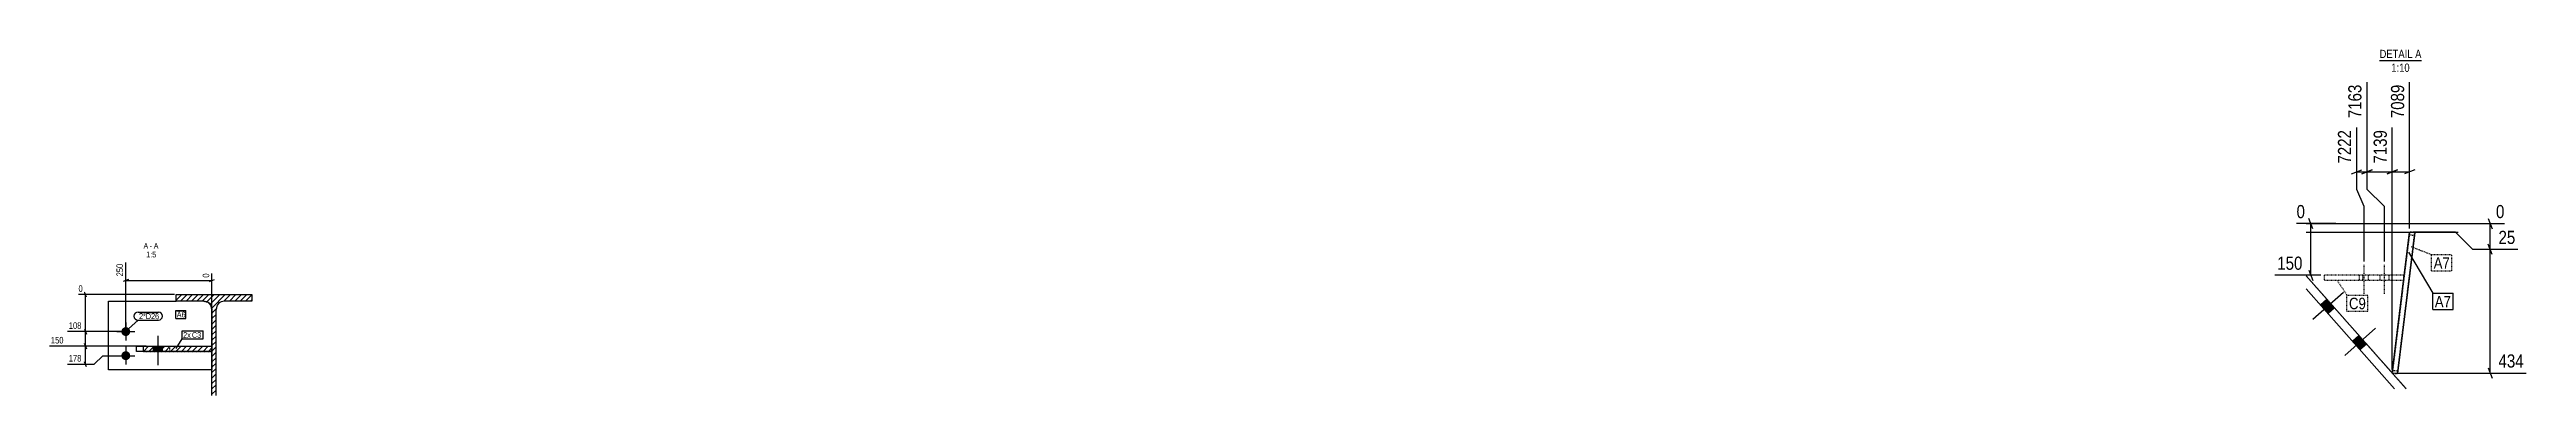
# Model space of a CAD drawing. Header units: millimetres. Extents: x 78 to 81970, y 20 to 5254.
# Drawn here: x 74783 to 81970, y 20 to 1026 of the extents above; entities that cross this region are included whole.
import ezdxf

# ---------------------------------------------------------------- set-up
doc = ezdxf.new("R2010")
doc.units = ezdxf.units.MM
doc.linetypes.add('DXK_LINE_DOT2', pattern=[3.9198, 1.9599, -1.9599])
for name, color, linetype in [('MÅLSÆTNING', 7, 'Continuous'), ('STÅL', 7, 'Continuous'), ('TEKST', 7, 'Continuous')]:
    doc.layers.add(name, color=color, linetype=linetype)
doc.styles.add('Arial Narrow', font='ARIALN.TTF', dxfattribs={"height": 0.2})

msp = doc.modelspace()

# ---------------------------------------------------------------- hatches: boundary and pattern name
at = {"layer": 'STÅL', "linetype": 'Continuous'}
h = msp.add_hatch(dxfattribs=at)
h.set_pattern_fill('', scale=3.5, style=0, pattern_type=0)
h.set_pattern_definition([(45, (75266.304, 20), (-7.85772, 7.85772), [])])
h.paths.add_polyline_path([(75254.3, 20), (75266.3, 20), (75266.3, 270.4), (75268.1, 279.5), (75273.3, 287.3), (75281.1, 292.5), (75290.3, 294.4), (75370.3, 294.4), (75370.3, 313.4), (75150.3, 313.4), (75150.3, 294.4), (75230.3, 294.4), (75239.5, 292.5), (75247.3, 287.3), (75252.5, 279.5), (75254.3, 270.4)])
for points in [[(81372.7, 283.3), (81394.6, 258.6), (81413.3, 275.2), (81391.4, 299.9)], [(81372.7, 283.3), (81394.6, 258.6), (81413.3, 275.2), (81391.4, 299.9)], [(75004.3, 218.9, -1), (75004.3, 192.9, -1)], [(75004.3, 148.9, -1), (75004.3, 122.9, -1)], [(75109.8, 163.4), (75083.8, 163.4), (75083.8, 148.4), (75109.8, 148.4)], [(81465.5, 178.5), (81487.4, 153.7), (81506.1, 170.3), (81484.2, 195)], [(81465.5, 178.5), (81487.4, 153.7), (81506.1, 170.3), (81484.2, 195)]]:
    msp.add_hatch(color=96, dxfattribs=at).paths.add_polyline_path(points)
h = msp.add_hatch(dxfattribs=at)
h.set_pattern_fill('', scale=3.5, style=0, pattern_type=0)
h.set_pattern_definition([(45, (75055.591, 148.357), (-7.8577, 7.8577), [])])
h.paths.add_polyline_path([(75055.6, 163.4), (75055.6, 148.4), (75254.3, 148.4), (75254.3, 163.4)])

# ---------------------------------------------------------------- linework, layer by layer
at = {"layer": 'MÅLSÆTNING', "color": 7, "linetype": 'Continuous'}
for p, q in [((81507.6, 931.2), (81507.6, 620.1)), ((81477.6, 799.2), (81477.6, 620.1)), ((81581.2, 95.5), (81581.2, 799.2)), ((81492.6, 664.1), (81522.6, 676.1)), ((81507.6, 670.1), (81581.2, 670.1)), ((81566.2, 664.1), (81596.2, 676.1)), ((81596.2, 676.1), (81566.2, 664.1)), ((81581.2, 670.1), (81631.5, 670.1)), ((81646.5, 676.1), (81616.5, 664.1)), ((81477.6, 620.1), (81498.1, 570.1)), ((81507.6, 620.1), (81557.6, 570.1)), ((81507.6, 620.1), (81557.6, 570.1)), ((81417.4, 519.7), (81303.3, 519.7)), ((81350.7, 504.7), (81338.7, 534.7)), ((81344.7, 369.7), (81344.7, 519.7)), ((81498.1, 570.1), (81498.1, 409.7)), ((81557.6, 570.1), (81557.6, 409.7)), ((81557.6, 570.1), (81557.6, 409.7)), ((81707.8, 519.7), (81906.4, 519.7)), ((81859, 534.7), (81871, 504.7)), ((81865, 444.7), (81865, 519.7)), ((81765, 494.7), (81641.5, 494.7)), ((81765, 494.7), (81641.5, 494.7)), ((81815, 444.7), (81765, 494.7)), ((81815, 444.7), (81765, 494.7)), ((81945.4, 444.7), (81815, 444.7)), ((81945.4, 444.7), (81815, 444.7)), ((81871, 429.7), (81859, 459.7)), ((81871, 429.7), (81859, 459.7)), ((81865, 85.5), (81865, 444.7)), ((75004.3, 210.9), (75004.3, 406.7)), ((75254.3, 275.4), (75254.3, 375)), ((81373.4, 369.7), (81240, 369.7)), ((81338.7, 384.7), (81350.7, 354.7)), ((75145.3, 313.4), (74867.1, 313.4)), ((74890.7, 305.9), (74884.7, 320.9)), ((75011.8, 357.3), (74996.8, 351.3)), ((75004.3, 354.3), (75254.3, 354.3)), ((75246.8, 351.3), (75261.8, 357.3)), ((75063.3, 163.4), (74783.4, 163.4)), ((75063.3, 163.4), (74783.4, 163.4)), ((74999.3, 205.9), (74835.4, 205.9)), ((74884.7, 213.4), (74890.7, 198.4)), ((74890.7, 155.9), (74884.7, 170.9)), ((74884.7, 170.9), (74890.7, 155.9)), ((74887.7, 163.4), (74887.7, 205.9)), ((74887.7, 110.9), (74887.7, 163.4)), ((74835.4, 110.9), (74912.7, 110.9)), ((74890.7, 103.4), (74884.7, 118.4)), ((74912.7, 110.9), (74937.7, 135.9)), ((74937.7, 135.9), (74999.3, 135.9)), ((81591.2, 85.5), (81969.7, 85.5)), ((81859, 100.5), (81871, 70.5))]:
    msp.add_line(p, q, dxfattribs=at)
at = {"layer": 'STÅL', "color": 2, "linetype": 'Continuous'}
for p, q in [((81331, 519.7), (81772.3, 519.7)), ((81331, 494.7), (81772.3, 494.7)), ((81581.2, 85.5), (81631.5, 494.7)), ((81646.4, 493.6), (81596.1, 83.7)), ((81637.5, 494.7), (81646.4, 493.6)), ((81331, 368.2), (81621.4, 40)), ((75150.3, 294.4), (75150.3, 313.4)), ((75150.3, 313.4), (75370.3, 313.4)), ((75230.3, 294.4), (75150.3, 294.4)), ((75239.5, 292.5), (75230.3, 294.4)), ((75290.3, 294.4), (75281.1, 292.5)), ((75370.3, 294.4), (75290.3, 294.4)), ((75370.3, 313.4), (75370.3, 294.4)), ((81331, 330.5), (81588, 40)), ((75254.3, 270.4), (75252.5, 279.5)), ((75254.3, 20), (75254.3, 270.4)), ((75268.1, 279.5), (75266.3, 270.4)), ((75266.3, 20), (75266.3, 270.4)), ((81596.1, 83.7), (81581.2, 85.5))]:
    msp.add_line(p, q, dxfattribs=at)
at = {"layer": 'STÅL', "color": 7, "linetype": 'DXK_LINE_DOT2'}
for p, q in [((81331, 494.7), (81772.3, 494.7)), ((81631.5, 495.4), (81581.2, 85.5)), ((81596.1, 83.7), (81646.4, 493.6)), ((81630.6, 487.5), (81645.5, 485.7)), ((81646.4, 493.6), (81631.5, 495.4)), ((81621.4, 40), (81331, 368.2)), ((81613.7, 369.7), (81383.4, 369.7)), ((81383.4, 369.7), (81383.4, 354.7)), ((81494.8, 369.7), (81494.8, 354.7)), ((81613.7, 369.7), (81613.7, 354.7)), ((81613.7, 354.7), (81383.4, 354.7)), ((81581.2, 85.5), (81596.1, 83.7)), ((81582.2, 93.4), (81597.1, 91.6))]:
    msp.add_line(p, q, dxfattribs=at)
at = {"layer": 'STÅL', "color": 96, "linetype": 'DXK_LINE_DOT2'}
for p, q in [((81485.1, 369.7), (81485.1, 354.7)), ((81498.1, 399.7), (81498.1, 314.7)), ((81511.1, 369.7), (81511.1, 354.7)), ((81544.6, 369.7), (81544.6, 354.7)), ((81557.6, 399.7), (81557.6, 314.7)), ((81570.6, 369.7), (81570.6, 354.7)), ((75083.8, 163.4), (75083.8, 148.4)), ((75096.8, 193.4), (75096.8, 108.4)), ((75109.8, 163.4), (75109.8, 148.4))]:
    msp.add_line(p, q, dxfattribs=at)
at = {"layer": 'STÅL', "color": 4, "linetype": 'Continuous'}
for p, q in [((74954.3, 94.4), (74954.3, 294.4)), ((74954.3, 294.4), (75150.3, 294.4)), ((75035.7, 148.4), (75035.7, 163.4)), ((75035.7, 163.4), (75055.6, 163.4)), ((75055.6, 148.4), (75035.7, 148.4)), ((75055.6, 148.4), (75055.6, 163.4)), ((75055.6, 163.4), (75254.3, 163.4)), ((75254.3, 148.4), (75055.6, 148.4)), ((75254.3, 163.4), (75254.3, 148.4)), ((75254.3, 94.4), (74954.3, 94.4))]:
    msp.add_line(p, q, dxfattribs=at)
at = {"layer": 'STÅL', "color": 30, "linetype": 'DXK_LINE_DOT2'}
for p, q in [((75230.3, 294.4), (75150.3, 294.4)), ((75230.3, 294.4), (75239.5, 292.5)), ((75252.5, 279.5), (75254.3, 270.4)), ((75254.3, 270.4), (75254.3, 94.4)), ((75035.7, 163.4), (75254.3, 163.4)), ((75035.7, 148.4), (75035.7, 163.4)), ((75254.3, 148.4), (75035.7, 148.4)), ((75055.6, 163.4), (75254.3, 163.4)), ((75055.6, 148.4), (75254.3, 148.4)), ((75131.8, 148.4), (75131.8, 163.4)), ((75131.8, 163.4), (75131.8, 163.4))]:
    msp.add_line(p, q, dxfattribs=at)
at = {"layer": 'STÅL', "color": 96, "linetype": 'Continuous'}
for p, q in [((81350.7, 241.8), (81439.8, 320.7)), ((81350.7, 241.8), (81439.8, 320.7)), ((81372.7, 283.3), (81391.4, 299.9)), ((81372.7, 283.3), (81391.4, 299.9)), ((75004.3, 231.9), (75004.3, 179.9)), ((81394.6, 258.6), (81413.3, 275.2)), ((81394.6, 258.6), (81413.3, 275.2)), ((81443.5, 136.9), (81532.6, 215.8)), ((81443.5, 136.9), (81532.6, 215.8)), ((74978.3, 205.9), (75030.3, 205.9)), ((75004.3, 161.9), (75004.3, 109.9)), ((75083.8, 163.4), (75083.8, 148.4)), ((75096.8, 193.4), (75096.8, 108.4)), ((75109.8, 163.4), (75109.8, 148.4)), ((81465.5, 178.5), (81484.2, 195)), ((81465.5, 178.5), (81484.2, 195)), ((81487.4, 153.7), (81506.1, 170.3)), ((81487.4, 153.7), (81506.1, 170.3)), ((74978.3, 135.9), (75030.3, 135.9))]:
    msp.add_line(p, q, dxfattribs=at)
at = {"layer": 'STÅL', "color": 30, "linetype": 'DXK_LINE_DOT2'}
msp.add_arc((75230.3, 270.4), 24, 22.5, 67.5, dxfattribs=at)
at = {"layer": 'STÅL', "color": 2, "linetype": 'Continuous'}
for centre, start, end in [((75230.3, 270.4), 22.5, 67.5), ((75290.3, 270.4), 112.5, 157.5)]:
    msp.add_arc(centre, 24, start, end, dxfattribs=at)
at = {"layer": 'TEKST', "color": 246, "linetype": 'Continuous'}
msp.add_line((81544.1, 993.7), (81665.7, 993.7), dxfattribs=at)

# ---------------------------------------------------------------- wipeouts: each hides what was drawn before it
at = {"color": 0, "linetype": 'Continuous'}
msp.add_wipeout([(75068.4, 446.7), (75068.4, 464.2), (75055.6, 464.2), (75055.6, 446.7)], dxfattribs=at).dxf.layer = 'TEKST'
at = {"color": 0}
msp.add_wipeout([(81751.4, 276.2), (81751.4, 311.2), (81704.5, 311.2), (81704.5, 276.2)], dxfattribs=at).dxf.layer = 'TEKST'

# ---------------------------------------------------------------- next in the draw order: wipeouts: each hides what was drawn before it
at = {"color": 0, "linetype": 'Continuous'}
for points, layer in [([(81335.7, 527.7), (81335.7, 583.7), (81295.3, 583.7), (81295.3, 527.7)], 'MÅLSÆTNING'), ([(81914.4, 527.7), (81914.4, 583.7), (81874, 583.7), (81874, 527.7)], 'MÅLSÆTNING'), ([(81328.4, 377.7), (81328.4, 433.7), (81239.3, 433.7), (81239.3, 377.7)], 'MÅLSÆTNING'), ([(75000.3, 407), (74972.3, 407), (74972.3, 362.5), (75000.3, 362.5)], 'MÅLSÆTNING'), ([(75250.3, 379), (75222.3, 379), (75222.3, 358.8), (75250.3, 358.8)], 'MÅLSÆTNING'), ([(74879.6, 209.9), (74879.6, 237.9), (74835, 237.9), (74835, 209.9)], 'MÅLSÆTNING'), ([(81970.4, 93.5), (81970.4, 149.5), (81881.3, 149.5), (81881.3, 93.5)], 'MÅLSÆTNING'), ([(81639.9, 1001.2), (81639.9, 1026.2), (81544.1, 1026.2), (81544.1, 1001.2)], 'TEKST'), ([(75080, 446.7), (75080, 464.2), (75073.7, 464.2), (75073.7, 446.7)], 'TEKST')]:
    msp.add_wipeout(points, dxfattribs=at).dxf.layer = layer
at = {"color": 0}
for points in [[(81748.1, 388.6), (81748.1, 423.6), (81701.2, 423.6), (81701.2, 388.6)], [(81504.5, 271), (81504.5, 306), (81455.5, 306), (81455.5, 271)], [(81751.4, 276.2), (81751.4, 311.2), (81704.5, 311.2), (81704.5, 276.2)], [(75096.1, 242.2), (75096.1, 259.7), (75042.8, 259.7), (75042.8, 242.2)], [(75175.6, 247.1), (75175.6, 264.6), (75152.2, 264.6), (75152.2, 247.1)], [(75190.9, 187.7), (75190.9, 205.2), (75170.7, 205.2), (75170.7, 187.7)]]:
    msp.add_wipeout(points, dxfattribs=at).dxf.layer = 'TEKST'

# ---------------------------------------------------------------- next in the draw order: linework, layer by layer
at = {"layer": 'MÅLSÆTNING', "color": 7, "linetype": 'Continuous'}
for p, q in [((74887.7, 205.9), (74887.7, 313.4)), ((74999.3, 205.9), (74835.4, 205.9)), ((74884.7, 213.4), (74890.7, 198.4))]:
    msp.add_line(p, q, dxfattribs=at)
at = {"layer": 'TEKST', "color": 7, "linetype": 'Continuous'}
for p, q in [((81698.5, 317.2), (81757.4, 317.2)), ((81698.5, 270.2), (81698.5, 317.2)), ((81757.4, 270.2), (81757.4, 317.2)), ((81698.5, 270.2), (81757.4, 270.2))]:
    msp.add_line(p, q, dxfattribs=at)

# ---------------------------------------------------------------- next in the draw order: texts
at = {"layer": 'MÅLSÆTNING', "color": 3, "linetype": 'Continuous', "style": 'Arial Narrow'}
for s, height, p in [('0', 38.2, (81303.3, 535.7)), ('0', 38.2, (81882, 535.7)), ('150', 38.18, (81247.3, 385.7)), ('108', 19.09, (74839, 213.9)), ('434', 38.18, (81889.3, 101.5))]:
    msp.add_text(s, height=height, dxfattribs=at).set_placement(p)
for s, height, p in [('250', 19.09, (74996.3, 366.5)), ('0', 19.1, (75246.3, 362.8))]:
    msp.add_text(s, height=height, rotation=90.00021, dxfattribs=at).set_placement(p)
at = {"layer": 'TEKST', "color": 3, "style": 'Arial Narrow'}
msp.add_text('A7', height=33.4, dxfattribs=at).set_placement((81704.5, 276.2))

# ---------------------------------------------------------------- next in the draw order: wipeouts: each hides what was drawn before it
at = {"color": 0, "linetype": 'Continuous'}
for points in [[(81665.7, 1001.2), (81665.7, 1026.2), (81647.4, 1026.2), (81647.4, 1001.2)], [(75098.1, 446.7), (75098.1, 464.2), (75085.3, 464.2), (75085.3, 446.7)]]:
    msp.add_wipeout(points, dxfattribs=at).dxf.layer = 'TEKST'
at = {"color": 0}
for points in [[(81748.1, 388.6), (81748.1, 423.6), (81701.2, 423.6), (81701.2, 388.6)], [(81504.5, 271), (81504.5, 306), (81455.5, 306), (81455.5, 271)], [(75096.1, 242.2), (75096.1, 259.7), (75042.8, 259.7), (75042.8, 242.2)], [(75175.6, 247.1), (75175.6, 264.6), (75152.2, 264.6), (75152.2, 247.1)], [(75190.9, 187.7), (75190.9, 205.2), (75170.7, 205.2), (75170.7, 187.7)]]:
    msp.add_wipeout(points, dxfattribs=at).dxf.layer = 'TEKST'

# ---------------------------------------------------------------- next in the draw order: linework, layer by layer
at = {"layer": 'TEKST', "color": 7, "linetype": 'Continuous'}
for p, q in [((81628.3, 436.9), (81698.5, 317.2)), ((75003.3, 206), (75039.8, 239.2)), ((75039.8, 262.7), (75099.1, 262.7)), ((75039.8, 239.2), (75099.1, 239.2)), ((75149.2, 267.6), (75178.6, 267.6)), ((75149.2, 244.1), (75149.2, 267.6)), ((75149.2, 244.1), (75178.6, 244.1)), ((75178.6, 244.1), (75178.6, 267.6))]:
    msp.add_line(p, q, dxfattribs=at)
at = {"layer": 'TEKST', "color": 7, "linetype": 'DXK_LINE_DOT2'}
for p, q in [((81635.9, 452.9), (81695.2, 429.6)), ((81695.2, 429.6), (81754.1, 429.6)), ((81695.2, 382.6), (81695.2, 429.6)), ((81695.2, 382.6), (81754.1, 382.6)), ((81754.1, 382.6), (81754.1, 429.6)), ((81420.9, 354.7), (81449.5, 312)), ((81449.5, 312), (81510.5, 312)), ((81449.5, 265), (81449.5, 312)), ((81510.5, 265), (81510.5, 312)), ((81449.5, 265), (81510.5, 265))]:
    msp.add_line(p, q, dxfattribs=at)
at = {"layer": 'TEKST', "color": 7, "linetype": 'Continuous'}
for centre, start, end in [((75039.8, 250.9), 90, 270), ((75099.1, 250.9), 270, 90)]:
    msp.add_arc(centre, 11.7, start, end, dxfattribs=at)

# ---------------------------------------------------------------- next in the draw order: texts
at = {"layer": 'TEKST', "color": 3, "style": 'Arial Narrow'}
for s, height, p in [('A7', 33.4, (81701.2, 388.6)), ('C9', 33.4, (81455.5, 271)), ('2*D26', 16.7, (75042.8, 242.2)), ('A6', 16.7, (75152.2, 247.1))]:
    msp.add_text(s, height=height, dxfattribs=at).set_placement(p)

# ---------------------------------------------------------------- next in the draw order: wipeouts: each hides what was drawn before it
at = {"color": 0, "linetype": 'Continuous'}
for points, layer in [([(81946.1, 452.7), (81946.1, 508.7), (81881.3, 508.7), (81881.3, 452.7)], 'MÅLSÆTNING'), ([(74883.2, 317.4), (74883.2, 345.4), (74863.1, 345.4), (74863.1, 317.4)], 'MÅLSÆTNING'), ([(74827.6, 167.4), (74827.6, 195.4), (74783, 195.4), (74783, 167.4)], 'MÅLSÆTNING'), ([(81631.5, 961.2), (81631.5, 986.2), (81578.2, 986.2), (81578.2, 961.2)], 'TEKST'), ([(75090.2, 421.7), (75090.2, 439.2), (75063.5, 439.2), (75063.5, 421.7)], 'TEKST')]:
    msp.add_wipeout(points, dxfattribs=at).dxf.layer = layer
at = {"color": 0}
msp.add_wipeout([(75220.7, 187.7), (75220.7, 205.2), (75196.2, 205.2), (75196.2, 187.7)], dxfattribs=at).dxf.layer = 'TEKST'

# ---------------------------------------------------------------- next in the draw order: linework, layer by layer
at = {"layer": 'MÅLSÆTNING', "color": 7, "linetype": 'Continuous'}
msp.add_line((81631.5, 505.4), (81631.5, 931.2), dxfattribs=at)

# ---------------------------------------------------------------- next in the draw order: texts
at = {"layer": 'MÅLSÆTNING', "color": 3, "linetype": 'Continuous', "style": 'Arial Narrow'}
for s, height, p in [('25', 38.18, (81889.3, 460.7)), ('0', 19.1, (74867.1, 321.4))]:
    msp.add_text(s, height=height, dxfattribs=at).set_placement(p)
at = {"layer": 'TEKST', "color": 96, "linetype": 'Continuous', "style": 'Arial Narrow'}
for s, height, p in [('DETAIL', 23.86, (81544.1, 1001.2)), ('A', 23.9, (81647.4, 1001.2)), ('1:10', 23.86, (81578.2, 961.2))]:
    msp.add_text(s, height=height, dxfattribs=at).set_placement(p)
at = {"layer": 'TEKST', "color": 3, "linetype": 'Continuous', "style": 'Arial Narrow'}
for s, p in [('A', (75055.6, 446.7)), ('1:5', (75063.5, 421.7)), ('-', (75073.7, 446.7)), ('A', (75085.3, 446.7))]:
    msp.add_text(s, height=16.7, dxfattribs=at).set_placement(p)

# ---------------------------------------------------------------- next in the draw order: wipeouts: each hides what was drawn before it
at = {"color": 0, "linetype": 'Continuous'}
msp.add_wipeout([(74879.6, 114.9), (74879.6, 142.9), (74835, 142.9), (74835, 114.9)], dxfattribs=at).dxf.layer = 'MÅLSÆTNING'
at = {"color": 0}
msp.add_wipeout([(75220.7, 187.7), (75220.7, 205.2), (75196.2, 205.2), (75196.2, 187.7)], dxfattribs=at).dxf.layer = 'TEKST'

# ---------------------------------------------------------------- next in the draw order: linework, layer by layer
at = {"layer": 'TEKST', "color": 7, "linetype": 'Continuous'}
for p, q in [((75150.2, 156.9), (75167.7, 184.7)), ((75167.7, 208.2), (75228.9, 208.2)), ((75167.7, 184.7), (75167.7, 208.2)), ((75167.7, 184.7), (75228.9, 184.7)), ((75228.9, 184.7), (75228.9, 208.2))]:
    msp.add_line(p, q, dxfattribs=at)

# ---------------------------------------------------------------- next in the draw order: texts
at = {"layer": 'MÅLSÆTNING', "color": 3, "linetype": 'Continuous', "style": 'Arial Narrow'}
for s, p in [('150', (74787, 171.4)), ('178', (74839, 118.9))]:
    msp.add_text(s, height=19.09, dxfattribs=at).set_placement(p)
at = {"layer": 'TEKST', "color": 3, "style": 'Arial Narrow'}
for s, p in [('2x', (75170.7, 187.7)), ('C3', (75196.2, 187.7))]:
    msp.add_text(s, height=16.7, dxfattribs=at).set_placement(p)

# ---------------------------------------------------------------- next in the draw order: wipeouts: each hides what was drawn before it
at = {"color": 0, "linetype": 'Continuous'}
msp.add_wipeout([(81623.5, 931.9), (81567.5, 931.9), (81567.5, 818.4), (81623.5, 818.4)], dxfattribs=at).dxf.layer = 'MÅLSÆTNING'

# ---------------------------------------------------------------- next in the draw order: linework, layer by layer
at = {"layer": 'MÅLSÆTNING', "color": 7, "linetype": 'Continuous'}
msp.add_line((81581.2, 95.5), (81581.2, 799.2), dxfattribs=at)

# ---------------------------------------------------------------- next in the draw order: texts
at = {"layer": 'MÅLSÆTNING', "color": 3, "linetype": 'Continuous', "style": 'Arial Narrow'}
msp.add_text('7089', height=38.18, rotation=90.00021, dxfattribs=at).set_placement((81615.5, 826.4))

# ---------------------------------------------------------------- next in the draw order: wipeouts: each hides what was drawn before it
at = {"color": 0, "linetype": 'Continuous'}
msp.add_wipeout([(81573.2, 799.9), (81517.2, 799.9), (81517.2, 686.4), (81573.2, 686.4)], dxfattribs=at).dxf.layer = 'MÅLSÆTNING'

# ---------------------------------------------------------------- next in the draw order: linework, layer by layer
at = {"layer": 'MÅLSÆTNING', "color": 7, "linetype": 'Continuous'}
for p, q in [((81507.6, 931.2), (81507.6, 620.1)), ((81462.6, 664.1), (81492.6, 676.1)), ((81477.6, 670.1), (81507.6, 670.1)), ((81522.6, 676.1), (81492.6, 664.1))]:
    msp.add_line(p, q, dxfattribs=at)

# ---------------------------------------------------------------- next in the draw order: texts
at = {"layer": 'MÅLSÆTNING', "color": 3, "linetype": 'Continuous', "style": 'Arial Narrow'}
msp.add_text('7139', height=38.18, rotation=90.00021, dxfattribs=at).set_placement((81565.2, 694.4))

# ---------------------------------------------------------------- next in the draw order: wipeouts: each hides what was drawn before it
at = {"color": 0, "linetype": 'Continuous'}
msp.add_wipeout([(81499.6, 931.9), (81443.6, 931.9), (81443.6, 818.4), (81499.6, 818.4)], dxfattribs=at).dxf.layer = 'MÅLSÆTNING'

# ---------------------------------------------------------------- next in the draw order: wipeouts: each hides what was drawn before it
msp.add_wipeout([(81469.6, 799.9), (81413.6, 799.9), (81413.6, 686.4), (81469.6, 686.4)], dxfattribs=at).dxf.layer = 'MÅLSÆTNING'

# ---------------------------------------------------------------- next in the draw order: texts
at = {"layer": 'MÅLSÆTNING', "color": 3, "linetype": 'Continuous', "style": 'Arial Narrow'}
for s, p in [('7163', (81491.6, 826.4)), ('7222', (81461.6, 694.4))]:
    msp.add_text(s, height=38.18, rotation=90.00021, dxfattribs=at).set_placement(p)

doc.saveas('drawing.dxf')
